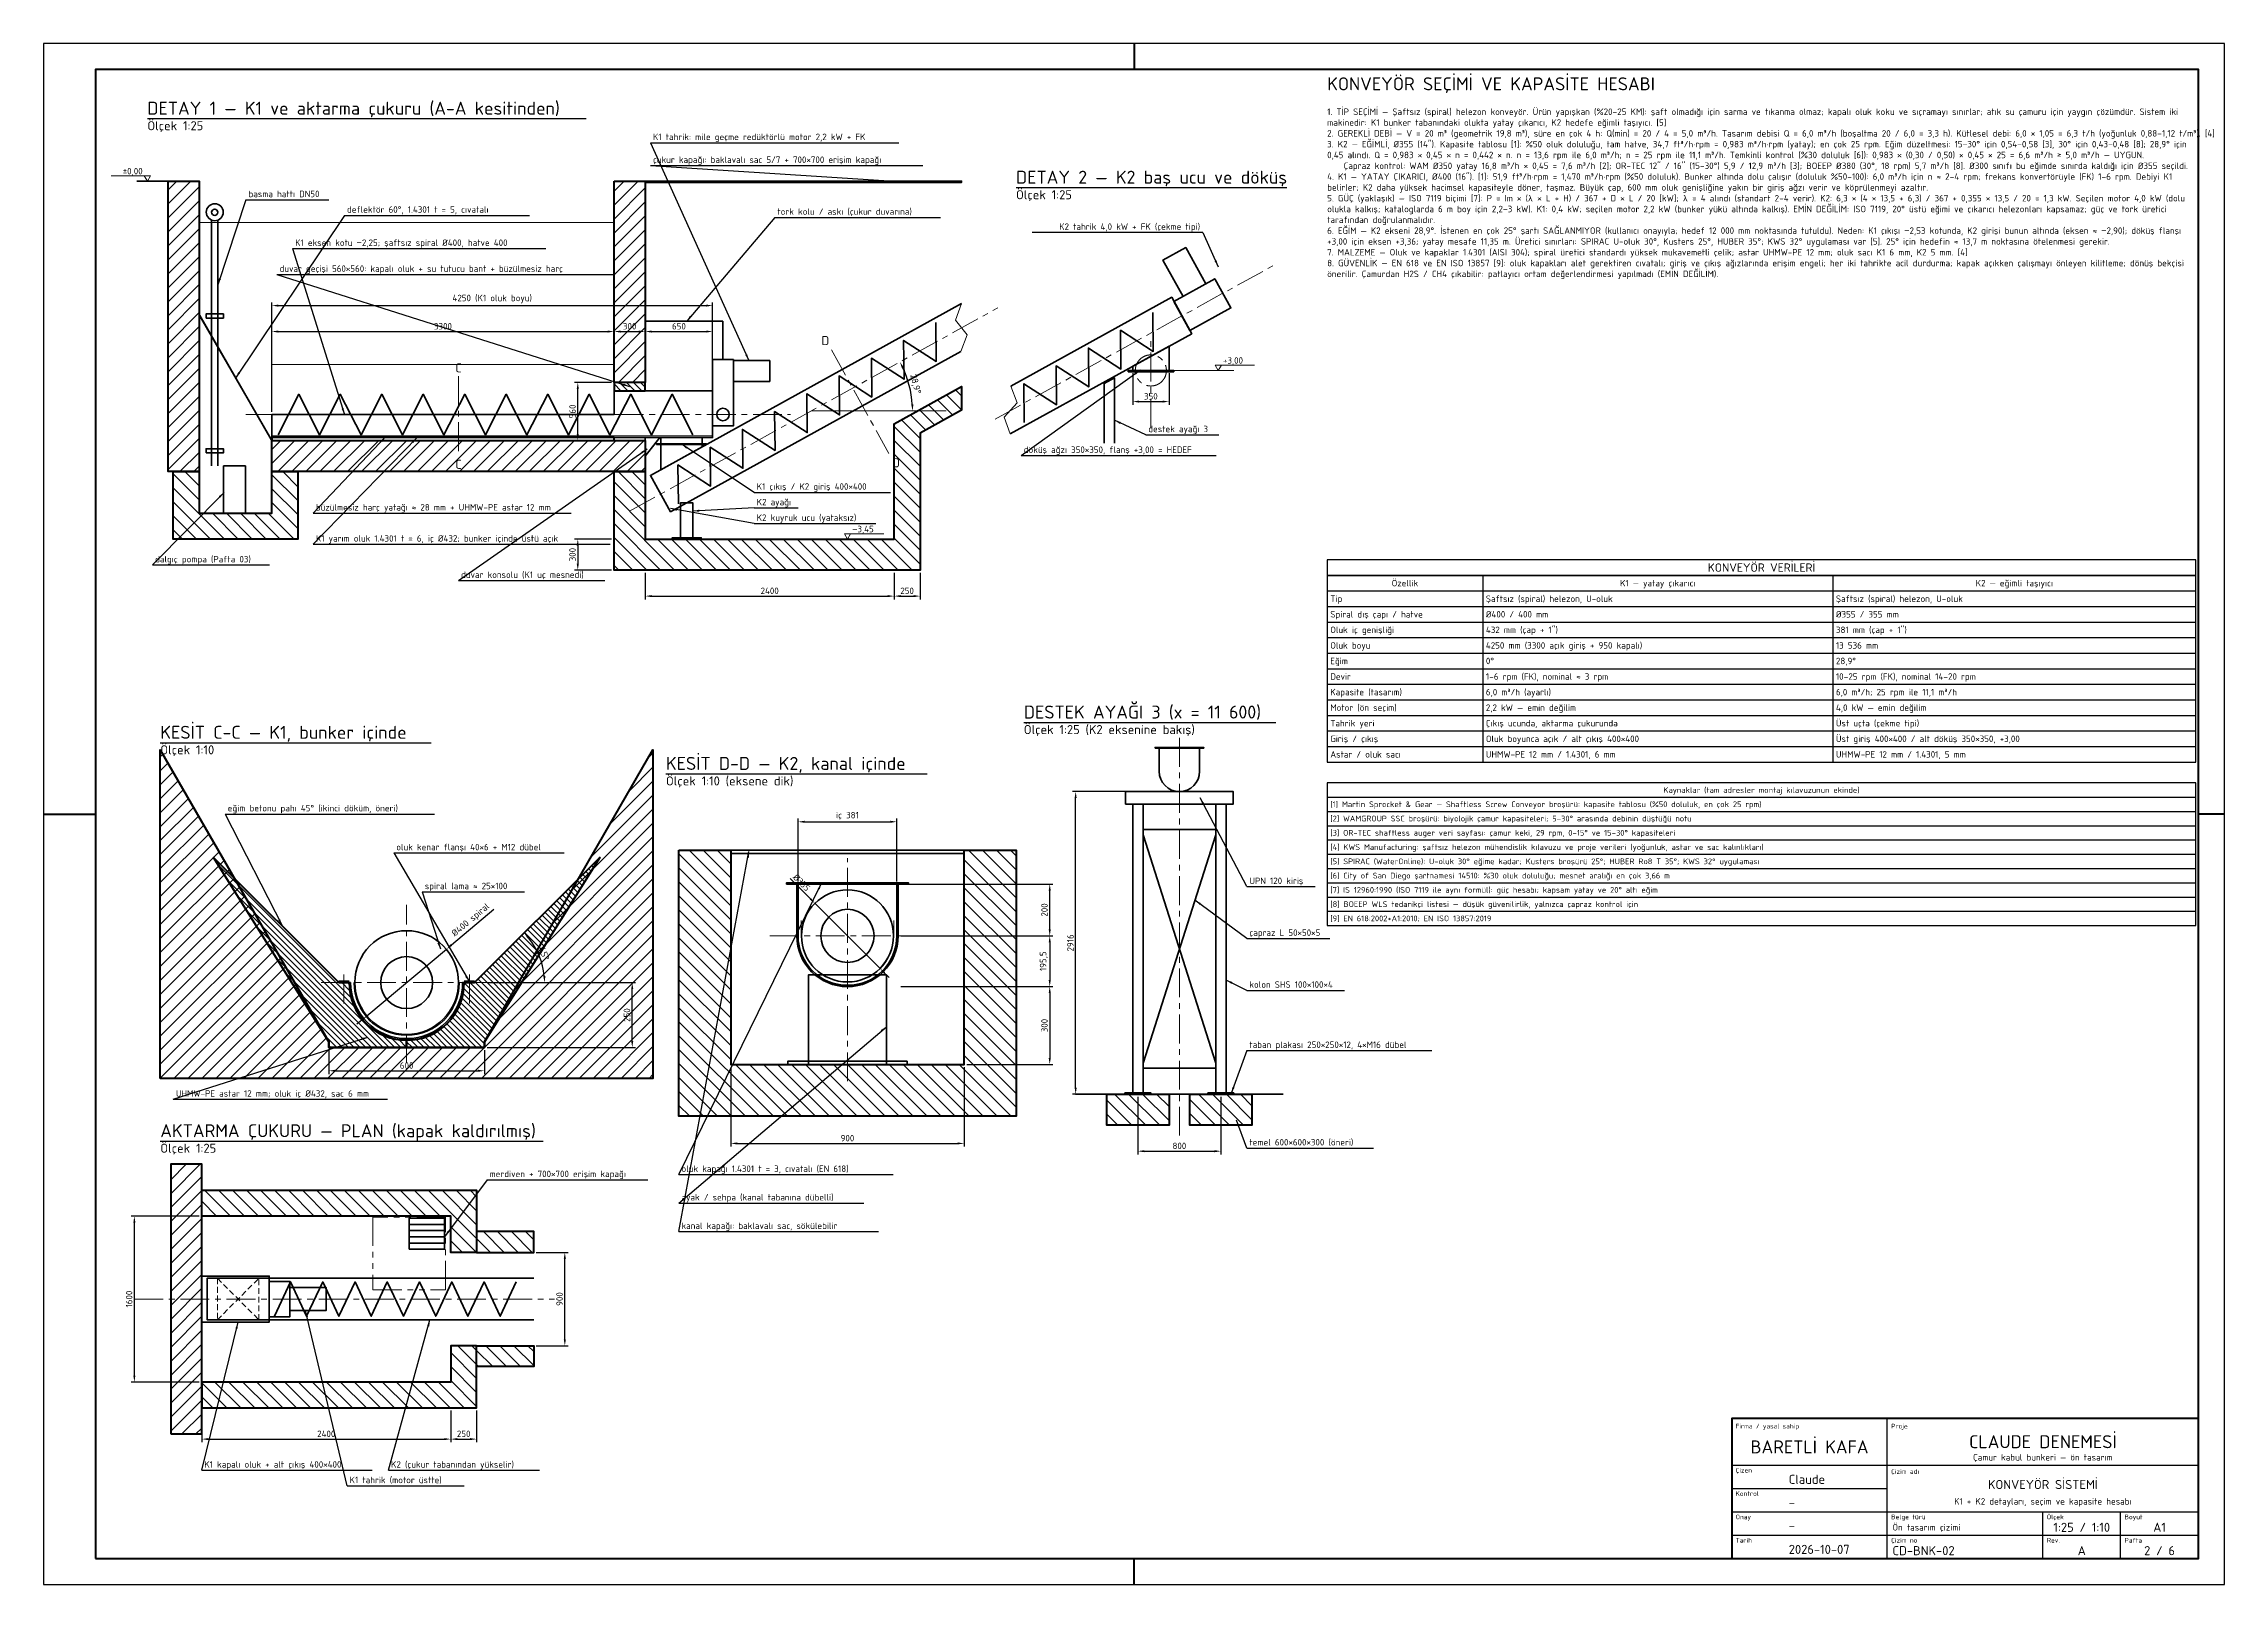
# Model space of a CAD drawing. Header units: millimetres. Extents: x 0 to 120410, y -42000 to 5469.
# Drawn here: x 45000 to 66025, y -42000 to -27150 of the extents above; entities that cross this region are included whole.
import ezdxf
from ezdxf.enums import TextEntityAlignment as Align

# ---------------------------------------------------------------- set-up
doc = ezdxf.new("R2010")
doc.units = ezdxf.units.MM
for name, pattern in [('CENTER', [50.8, 31.75, -6.35, 6.35, -6.35]), ('HIDDEN', [9.525, 6.35, -3.175]), ('PHANTOM', [63.5, 31.75, -6.35, 6.35, -6.35, 6.35, -6.35])]:
    doc.linetypes.add(name, pattern=pattern)
for name, color, linetype, lineweight in [('CL-ANTET', 7, 'Continuous', 70), ('CL-ANTET-INCE', 7, 'Continuous', 25), ('CL-BETON', 7, 'Continuous', 50), ('CL-BETON-EK', 30, 'Continuous', 50), ('CL-BORU', 3, 'Continuous', 35), ('CL-CELIK', 4, 'Continuous', 35), ('CL-EKSEN', 1, 'CENTER', 18), ('CL-GIZLI', 9, 'HIDDEN', 18), ('CL-HAYALET', 9, 'PHANTOM', 18), ('CL-INCE', 7, 'Continuous', 18), ('CL-KONVEYOR', 5, 'Continuous', 35), ('CL-OLCU', 2, 'Continuous', 18), ('CL-TABLO', 7, 'Continuous', 25), ('CL-TARAMA', 8, 'Continuous', 18), ('CL-YAZI', 7, 'Continuous', 25), ('CL-ZEMIN', 8, 'Continuous', 35)]:
    doc.layers.add(name, color=color, linetype=linetype, lineweight=lineweight)
doc.styles.add('CL-ISO', font='isocpeur.ttf')
doc.dimstyles.new('CL-S25', dxfattribs={"dimscale": 25, "dimtxt": 2.5, "dimasz": 2.5, "dimexe": 1.25, "dimexo": 1, "dimgap": 0.8, "dimtad": 1, "dimdec": 0, "dimtxsty": 'CL-ISO', "dimcen": 2.5, "dimadec": 1, "dimazin": 0, "dimtfac": 1, "dimtmove": 0, "dimatfit": 3, "dimfxl": 1, "dimarcsym": 0})
doc.dimstyles.new('CL-S25-K2.5', dxfattribs={"dimscale": 25, "dimtxt": 2.5, "dimasz": 2.5, "dimexe": 1.25, "dimexo": 1, "dimgap": 0.8, "dimtad": 1, "dimdec": 0, "dimlfac": 0.4, "dimtxsty": 'CL-ISO', "dimcen": 2.5, "dimadec": 1, "dimazin": 0, "dimtfac": 1, "dimtmove": 0, "dimatfit": 3, "dimfxl": 1, "dimarcsym": 0})

msp = doc.modelspace()

# ---------------------------------------------------------------- texts
at = {"layer": 'CL-OLCU', "style": 'CL-ISO'}
msp.add_text('±0,00', height=62.5, dxfattribs=at).set_placement((45955, -28410), align=Align.RIGHT)
for s, p in [('+3,00', (56370, -30235)), ('−3,45', (52795, -31860))]:
    msp.add_text(s, height=62.5, dxfattribs=at).set_placement(p)
at = {"layer": 'CL-YAZI', "style": 'CL-ISO'}
for s, height, p in [('KONVEYÖR SEÇİMİ VE KAPASİTE HESABI', 125, (57375, -27600)), ('DETAY 1 — K1 ve aktarma çukuru (A-A kesitinden)', 125, (46000, -27835)), ('Ölçek 1:25', 87.5, (46000, -27985)), ('K1 tahrik: mile geçme redüktörlü motor 2,2 kW + FK', 62.5, (50875, -28080)), ('çukur kapağı: baklavalı sac 5/7 + 700×700 erişim kapağı', 62.5, (50875, -28300)), ('DETAY 2 — K2 baş ucu ve döküş', 125, (54375, -28500)), ('basma hattı DN50', 62.5, (46975, -28630)), ('Ölçek 1:25', 87.5, (54375, -28650)), ('deflektör 60°, 1.4301 t = 5, cıvatalı', 62.5, (47925, -28780)), ('tork kolu / askı (çukur duvarına)', 62.5, (52075, -28800)), ('K1 eksen kotu −2,25; şaftsız spiral Ø400, hatve 400', 62.5, (47425, -29100)), ('duvar geçişi 560×560: kapalı oluk + su tutucu bant + büzülmesiz harç', 62.5, (47275, -29350)), ('destek ayağı 3', 62.5, (55650, -30895)), ('döküş ağzı 350×350, flanş +3,00 = HEDEF', 62.5, (54450, -31095)), ('K1 çıkış / K2 giriş 400×400', 62.5, (51875, -31450)), ('K2 ayağı', 62.5, (51875, -31600)), ('büzülmesiz harç yatağı ≈ 28 mm + UHMW-PE astar 12 mm', 62.5, (47625, -31650)), ('K2 kuyruk ucu (yataksız)', 62.5, (51875, -31750)), ('K1 yarım oluk 1.4301 t = 6, iç Ø432; bunker içinde üstü açık', 62.5, (47625, -31950)), ('dalgıç pompa (Pafta 03)', 62.5, (46075, -32150)), ('duvar konsolu (K1 uç mesnedi)', 62.5, (49025, -32300)), ('DESTEK AYAĞI 3 (x = 11 600)', 125, (54450, -33655)), ('KESİT C-C — K1, bunker içinde', 125, (46125, -33850)), ('Ölçek 1:25 (K2 eksenine bakış)', 87.5, (54450, -33805)), ('Ölçek 1:10', 87.5, (46125, -34000)), ('KESİT D-D — K2, kanal içinde', 125, (51000, -34150)), ('Ölçek 1:10 (eksene dik)', 87.5, (51000, -34300)), ('eğim betonu pahı 45° (ikinci döküm, öneri)', 62.5, (46775, -34550)), ('oluk kenar flanşı 40×6 + M12 dübel', 62.5, (48400, -34925)), ('spiral lama ≈ 25×100', 62.5, (48675, -35300)), ('UPN 120 kiriş', 62.5, (56625, -35250)), ('çapraz L 50×50×5', 62.5, (56625, -35750)), ('kolon SHS 100×100×4', 62.5, (56625, -36250)), ('taban plakası 250×250×12, 4×M16 dübel', 62.5, (56625, -36830)), ('UHMW-PE astar 12 mm; oluk iç Ø432, sac 6 mm', 62.5, (46275, -37300)), ('AKTARMA ÇUKURU — PLAN (kapak kaldırılmış)', 125, (46125, -37690)), ('Ölçek 1:25', 87.5, (46125, -37840)), ('temel 600×600×300 (öneri)', 62.5, (56625, -37770)), ('merdiven + 700×700 erişim kapağı', 62.5, (49300, -38075)), ('oluk kapağı 1.4301 t = 3, cıvatalı (EN 618)', 62.5, (51150, -38025)), ('ayak / sehpa (kanal tabanına dübelli)', 62.5, (51150, -38300)), ('kanal kapağı: baklavalı sac, sökülebilir', 62.5, (51150, -38575)), ('K1 kapalı oluk + alt çıkış 400×400', 62.5, (46550, -40875)), ('K1 tahrik (motor üstte)', 62.5, (47950, -41025)), ('K2 (çukur tabanından yükselir)', 62.5, (48350, -40875))]:
    msp.add_text(s, height=height, dxfattribs=at).set_placement(p)
msp.add_text('K2 tahrik 4,0 kW + FK (çekme tipi)', height=62.5, dxfattribs=at).set_placement((56150, -28945), align=Align.RIGHT)
for s, height, p in [('D', 87.5, (52537.02, -30011.99)), ('C', 87.5, (49000, -30275)), ('C', 87.5, (49000, -31205)), ('D', 87.5, (53217.96, -31190.02)), ('KONVEYÖR VERİLERİ', 81.25, (61562.5, -32200)), ('Özellik', 62.5, (58125, -32350)), ('K1 — yatay çıkarıcı', 62.5, (60562.5, -32350)), ('K2 — eğimli taşıyıcı', 62.5, (64000, -32350)), ('Kaynaklar (tam adresler montaj kılavuzunun ekinde)', 55, (61562.5, -34343.75)), ('BARETLİ KAFA', 125, (62025, -40675)), ('CLAUDE DENEMESİ', 125, (64275, -40625)), ('Çamur kabul bunkeri — ön tasarım', 62.5, (64275, -40775)), ('KONVEYÖR SİSTEMİ', 87.5, (64275, -41037.5)), ('K1 + K2 detayları, seçim ve kapasite hesabı', 62.5, (64275, -41200)), ('1:25 / 1:10', 87.5, (64650, -41450)), ('A1', 87.5, (65400, -41450)), ('A', 87.5, (64650, -41675)), ('2 / 6', 87.5, (65400, -41675))]:
    msp.add_text(s, height=height, dxfattribs=at).set_placement(p, align=Align.MIDDLE_CENTER)
for s, height, p in [('Tip', 62.5, (57405, -32500)), ('Şaftsız (spiral) helezon, U-oluk', 62.5, (58905, -32500)), ('Şaftsız (spiral) helezon, U-oluk', 62.5, (62280, -32500)), ('Spiral dış çapı / hatve', 62.5, (57405, -32650)), ('Oluk iç genişliği', 62.5, (57405, -32800)), ('Ø400 / 400 mm', 62.5, (58905, -32650)), ('432 mm (çap + 1")', 62.5, (58905, -32800)), ('Ø355 / 355 mm', 62.5, (62280, -32650)), ('381 mm (çap + 1")', 62.5, (62280, -32800)), ('Oluk boyu', 62.5, (57405, -32950)), ('4250 mm (3300 açık giriş + 950 kapalı)', 62.5, (58905, -32950)), ('13 536 mm', 62.5, (62280, -32950)), ('Eğim', 62.5, (57405, -33100)), ('Devir', 62.5, (57405, -33250)), ('1–6 rpm (FK), nominal ≈ 3 rpm', 62.5, (58905, -33250)), ('0°', 62.5, (58905, -33100)), ('10–25 rpm (FK), nominal 14–20 rpm', 62.5, (62280, -33250)), ('28,9°', 62.5, (62280, -33100)), ('Kapasite (tasarım)', 62.5, (57405, -33400)), ('6,0 m³/h (ayarlı)', 62.5, (58905, -33400)), ('6,0 m³/h; 25 rpm ile 11,1 m³/h', 62.5, (62280, -33400)), ('Motor (ön seçim)', 62.5, (57405, -33550)), ('2,2 kW — emin değilim', 62.5, (58905, -33550)), ('4,0 kW — emin değilim', 62.5, (62280, -33550)), ('Tahrik yeri', 62.5, (57405, -33700)), ('Giriş / çıkış', 62.5, (57405, -33850)), ('Çıkış ucunda, aktarma çukurunda', 62.5, (58905, -33700)), ('Oluk boyunca açık / alt çıkış 400×400', 62.5, (58905, -33850)), ('Üst uçta (çekme tipi)', 62.5, (62280, -33700)), ('Üst giriş 400×400 / alt döküş 350×350, +3,00', 62.5, (62280, -33850)), ('Astar / oluk sacı', 62.5, (57405, -34000)), ('UHMW-PE 12 mm / 1.4301, 6 mm', 62.5, (58905, -34000)), ('UHMW-PE 12 mm / 1.4301, 5 mm', 62.5, (62280, -34000)), ('[1] Martin Sprocket & Gear — Shaftless Screw Conveyor broşürü: kapasite tablosu (%50 doluluk, en çok 25 rpm)', 55, (57405, -34481.25)), ('[2] WAMGROUP SSC broşürü: biyolojik çamur kapasiteleri; 5–30° arasında debinin düştüğü notu', 55, (57405, -34618.75)), ('[3] OR-TEC shaftless auger veri sayfası: çamur keki, 29 rpm, 0–15° ve 15–30° kapasiteleri', 55, (57405, -34756.25)), ('[4] KWS Manufacturing: şaftsız helezon mühendislik kılavuzu ve proje verileri (yoğunluk, astar ve sac kalınlıkları)', 55, (57405, -34893.75)), ('[5] SPIRAC (WaterOnline): U-oluk 30° eğime kadar; Kusters broşürü 25°; HUBER Ro8 T 35°; KWS 32° uygulaması', 55, (57405, -35031.25)), ('[6] City of San Diego şartnamesi 14510: %30 oluk doluluğu; mesnet aralığı en çok 3,66 m', 55, (57405, -35168.75)), ('[7] IS 12960:1990 (ISO 7119 ile aynı formül): güç hesabı; kapsam yatay ve 20° altı eğim', 55, (57405, -35306.25)), ('[8] BOEEP WLS tedarikçi listesi — düşük güvenilirlik, yalnızca çapraz kontrol için', 55, (57405, -35443.75)), ('[9] EN 618:2002+A1:2010; EN ISO 13857:2019', 55, (57405, -35581.25)), ('Firma / yasal sahip', 45, (61312.5, -40475)), ('Proje', 45, (62812.5, -40475)), ('Çizen', 45, (61312.5, -40900)), ('Claude', 87.5, (61825, -40987.5)), ('Çizim adı', 45, (62812.5, -40912.5)), ('Kontrol', 45, (61312.5, -41125)), ('Onay', 45, (61312.5, -41350)), ('—', 62.5, (61825, -41212.5)), ('Belge türü', 45, (62812.5, -41350)), ('Ön tasarım çizimi', 62.5, (62825, -41450)), ('Ölçek', 45, (64312.5, -41350)), ('Boyut', 45, (65062.5, -41350)), ('Tarih', 45, (61312.5, -41575)), ('—', 62.5, (61825, -41437.5)), ('2026-10-07', 87.5, (61825, -41662.5)), ('Çizim no', 45, (62812.5, -41575)), ('Rev.', 45, (64312.5, -41575)), ('Pafta', 45, (65062.5, -41575)), ('CD-BNK-02', 87.5, (62825, -41675))]:
    msp.add_text(s, height=height, dxfattribs=at).set_placement(p, align=Align.MIDDLE_LEFT)
at = {"layer": 'CL-YAZI', "insert": (57375, -27775), "char_height": 62.5, "width": 8375, "attachment_point": 1, "style": 'CL-ISO'}
msp.add_mtext('1. TİP SEÇİMİ — Şaftsız (spiral) helezon konveyör. Ürün yapışkan (%20–25 KM): şaft olmadığı için sarma ve tıkanma olmaz; kapalı oluk koku ve sıçramayı sınırlar; atık su çamuru için yaygın çözümdür. Sistem iki makinedir: K1 bunker tabanındaki olukta yatay çıkarıcı, K2 hedefe eğimli taşıyıcı. [5]\\P2. GEREKLİ DEBİ — V = 20 m³ (geometrik 19,8 m³), süre en çok 4 h: Q(min) = 20 / 4 = 5,0 m³/h. Tasarım debisi Q = 6,0 m³/h (boşaltma 20 / 6,0 = 3,3 h). Kütlesel debi: 6,0 × 1,05 = 6,3 t/h (yoğunluk 0,88–1,12 t/m³). [4]\\P3. K2 — EĞİMLİ, Ø355 (14"). Kapasite tablosu [1]: %50 oluk doluluğu, tam hatve, 34,7 ft³/h·rpm = 0,983 m³/h·rpm (yatay); en çok 25 rpm. Eğim düzeltmesi: 15–30° için 0,54–0,58 [3], 30° için 0,43–0,48 [8]; 28,9° için 0,45 alındı. Q = 0,983 × 0,45 × n = 0,442 × n. n = 13,6 rpm ile 6,0 m³/h; n = 25 rpm ile 11,1 m³/h. Temkinli kontrol (%30 doluluk [6]): 0,983 × (0,30 / 0,50) × 0,45 × 25 = 6,6 m³/h ≥ 5,0 m³/h — UYGUN.\\P    Çapraz kontrol: WAM Ø350 yatay 16,8 m³/h × 0,45 = 7,6 m³/h [2]; OR-TEC 12" / 16" (15–30°) 5,9 / 12,9 m³/h [3]; BOEEP Ø380 (30°, 18 rpm) 5,7 m³/h [8]. Ø300 sınıfı bu eğimde sınırda kaldığı için Ø355 seçildi.\\P4. K1 — YATAY ÇIKARICI, Ø400 (16"). [1]: 51,9 ft³/h·rpm = 1,470 m³/h·rpm (%50 doluluk). Bunker altında dolu çalışır (doluluk %50–100): 6,0 m³/h için n ≈ 2–4 rpm; frekans konvertörüyle (FK) 1–6 rpm. Debiyi K1 belirler; K2 daha yüksek hacimsel kapasiteyle döner, taşmaz. Büyük çap, 600 mm oluk genişliğine yakın bir giriş ağzı verir ve köprülenmeyi azaltır.\\P5. GÜÇ (yaklaşık) — ISO 7119 biçimi [7]: P = Im × (λ × L + H) / 367 + D × L / 20 [kW]; λ = 4 alındı (standart 2–4 verir). K2: 6,3 × (4 × 13,5 + 6,3) / 367 + 0,355 × 13,5 / 20 = 1,3 kW. Seçilen motor 4,0 kW (dolu olukla kalkış; kataloglarda 6 m boy için 2,2–3 kW). K1: 0,4 kW; seçilen motor 2,2 kW (bunker yükü altında kalkış). EMİN DEĞİLİM: ISO 7119, 20° üstü eğimi ve çıkarıcı helezonları kapsamaz; güç ve tork üretici tarafından doğrulanmalıdır.\\P6. EĞİM — K2 ekseni 28,9°. İstenen en çok 25° şartı SAĞLANMIYOR (kullanıcı onayıyla; hedef 12 000 mm noktasında tutuldu). Neden: K1 çıkışı −2,53 kotunda, K2 girişi bunun altında (eksen ≈ −2,90); döküş flanşı +3,00 için eksen +3,36; yatay mesafe 11,35 m. Üretici sınırları: SPIRAC U-oluk 30°, Kusters 25°, HUBER 35°; KWS 32° uygulaması var [5]. 25° için hedefin ≈ 13,7 m noktasına ötelenmesi gerekir.\\P7. MALZEME — Oluk ve kapaklar 1.4301 (AISI 304); spiral üretici standardı yüksek mukavemetli çelik; astar UHMW-PE 12 mm; oluk sacı K1 6 mm, K2 5 mm. [4]\\P8. GÜVENLİK — EN 618 ve EN ISO 13857 [9]: oluk kapakları alet gerektiren cıvatalı; giriş ve çıkış ağızlarında erişim engeli; her iki tahrikte acil durdurma; kapak açıkken çalışmayı önleyen kilitleme; dönüş bekçisi önerilir. Çamurdan H2S / CH4 çıkabilir: patlayıcı ortam değerlendirmesi yapılmadı (EMİN DEĞİLİM).', dxfattribs=at)

# ---------------------------------------------------------------- blocks, each defined once
blk = doc.blocks.new('*D298')
at = {"layer": 'CL-OLCU', "color": 0, "lineweight": -2, "transparency": 16777216}
for p, q in [((47200, -30700), (47200, -29894)), ((47262, -29925), (50438, -29925)), ((50500, -30700), (50500, -29894))]:
    blk.add_line(p, q, dxfattribs=at)
at = {"layer": 'CL-OLCU', "color": 0, "transparency": 16777216}
for points in [[(47262, -29915), (47262, -29935), (47200, -29925)], [(50438, -29915), (50438, -29935), (50500, -29925)]]:
    blk.add_solid(points, dxfattribs=at)
at = {"layer": 'Defpoints', "color": 0, "transparency": 16777216}
for p in [(50500, -29925), (47200, -30725), (50500, -30725)]:
    blk.add_point(p, dxfattribs=at)
at = {"layer": 'CL-OLCU', "color": 0, "transparency": 16777216, "insert": (48850, -29874), "char_height": 62.5, "attachment_point": 5, "style": 'CL-ISO'}
blk.add_mtext('3300', dxfattribs=at)
blk = doc.blocks.new('*D299')
at = {"layer": 'CL-OLCU', "color": 0, "lineweight": -2, "transparency": 16777216}
for p, q in [((50500, -30390), (50500, -29894)), ((50562, -29925), (50738, -29925)), ((50800, -30390), (50800, -29894))]:
    blk.add_line(p, q, dxfattribs=at)
at = {"layer": 'CL-OLCU', "color": 0, "transparency": 16777216}
for points in [[(50562, -29915), (50562, -29935), (50500, -29925)], [(50738, -29915), (50738, -29935), (50800, -29925)]]:
    blk.add_solid(points, dxfattribs=at)
at = {"layer": 'Defpoints', "color": 0, "transparency": 16777216}
for p in [(50800, -29925), (50500, -30415), (50800, -30415)]:
    blk.add_point(p, dxfattribs=at)
at = {"layer": 'CL-OLCU', "color": 0, "transparency": 16777216, "insert": (50650, -29874), "char_height": 62.5, "attachment_point": 5, "style": 'CL-ISO'}
blk.add_mtext('300', dxfattribs=at)
blk = doc.blocks.new('*D300')
at = {"layer": 'CL-OLCU', "color": 0, "lineweight": -2, "transparency": 16777216}
for p, q in [((50800, -30470), (50800, -29894)), ((50862, -29925), (51388, -29925)), ((51450, -30470), (51450, -29894))]:
    blk.add_line(p, q, dxfattribs=at)
at = {"layer": 'CL-OLCU', "color": 0, "transparency": 16777216}
for points in [[(50862, -29915), (50862, -29935), (50800, -29925)], [(51388, -29915), (51388, -29935), (51450, -29925)]]:
    blk.add_solid(points, dxfattribs=at)
at = {"layer": 'Defpoints', "color": 0, "transparency": 16777216}
for p in [(51450, -29925), (50800, -30495), (51450, -30495)]:
    blk.add_point(p, dxfattribs=at)
at = {"layer": 'CL-OLCU', "color": 0, "transparency": 16777216, "insert": (51125, -29874), "char_height": 62.5, "attachment_point": 5, "style": 'CL-ISO'}
blk.add_mtext('650', dxfattribs=at)
blk = doc.blocks.new('*D301')
at = {"layer": 'CL-OLCU', "color": 0, "lineweight": -2, "transparency": 16777216}
for p, q in [((47200, -30700), (47200, -29644)), ((51450, -30470), (51450, -29644)), ((47262, -29675), (51388, -29675))]:
    blk.add_line(p, q, dxfattribs=at)
at = {"layer": 'CL-OLCU', "color": 0, "transparency": 16777216}
for points in [[(47262, -29665), (47262, -29685), (47200, -29675)], [(51388, -29665), (51388, -29685), (51450, -29675)]]:
    blk.add_solid(points, dxfattribs=at)
at = {"layer": 'Defpoints', "color": 0, "transparency": 16777216}
for p in [(51450, -29675), (51450, -30495), (47200, -30725)]:
    blk.add_point(p, dxfattribs=at)
at = {"layer": 'CL-OLCU', "color": 0, "transparency": 16777216, "insert": (49325, -29611), "char_height": 62.5, "attachment_point": 5, "style": 'CL-ISO'}
blk.add_mtext('4250 (K1 oluk boyu)', dxfattribs=at)
blk = doc.blocks.new('*D302')
at = {"layer": 'CL-OLCU', "color": 0, "lineweight": -2, "transparency": 16777216}
for p, q in [((50475, -30415), (50119, -30415)), ((50150, -30913), (50150, -30478)), ((50475, -30975), (50119, -30975))]:
    blk.add_line(p, q, dxfattribs=at)
at = {"layer": 'CL-OLCU', "color": 0, "transparency": 16777216}
for points in [[(50140, -30478), (50160, -30478), (50150, -30415)], [(50140, -30913), (50160, -30913), (50150, -30975)]]:
    blk.add_solid(points, dxfattribs=at)
at = {"layer": 'Defpoints', "color": 0, "transparency": 16777216}
for p in [(50150, -30415), (50500, -30415), (50500, -30975)]:
    blk.add_point(p, dxfattribs=at)
at = {"layer": 'CL-OLCU', "color": 0, "transparency": 16777216, "insert": (50099, -30695), "char_height": 62.5, "attachment_point": 5, "rotation": 90, "style": 'CL-ISO'}
blk.add_mtext('560', dxfattribs=at)
blk = doc.blocks.new('*D303')
at = {"layer": 'CL-OLCU', "color": 0, "lineweight": -2, "transparency": 16777216}
for p, q in [((50800, -32250), (50800, -32506)), ((53200, -32250), (53200, -32506)), ((50862, -32475), (53138, -32475))]:
    blk.add_line(p, q, dxfattribs=at)
at = {"layer": 'CL-OLCU', "color": 0, "transparency": 16777216}
for points in [[(50862, -32465), (50862, -32485), (50800, -32475)], [(53138, -32465), (53138, -32485), (53200, -32475)]]:
    blk.add_solid(points, dxfattribs=at)
at = {"layer": 'Defpoints', "color": 0, "transparency": 16777216}
for p in [(50800, -32225), (53200, -32225), (53200, -32475)]:
    blk.add_point(p, dxfattribs=at)
at = {"layer": 'CL-OLCU', "color": 0, "transparency": 16777216, "insert": (52000, -32424), "char_height": 62.5, "attachment_point": 5, "style": 'CL-ISO'}
blk.add_mtext('2400', dxfattribs=at)
blk = doc.blocks.new('*D304')
at = {"layer": 'CL-OLCU', "color": 0, "lineweight": -2, "transparency": 16777216}
for p, q in [((53200, -32250), (53200, -32506)), ((53450, -32250), (53450, -32506)), ((53262, -32475), (53388, -32475))]:
    blk.add_line(p, q, dxfattribs=at)
at = {"layer": 'CL-OLCU', "color": 0, "transparency": 16777216}
for points in [[(53262, -32465), (53262, -32485), (53200, -32475)], [(53388, -32465), (53388, -32485), (53450, -32475)]]:
    blk.add_solid(points, dxfattribs=at)
at = {"layer": 'Defpoints', "color": 0, "transparency": 16777216}
for p in [(53200, -32225), (53450, -32225), (53450, -32475)]:
    blk.add_point(p, dxfattribs=at)
at = {"layer": 'CL-OLCU', "color": 0, "transparency": 16777216, "insert": (53325, -32424), "char_height": 62.5, "attachment_point": 5, "style": 'CL-ISO'}
blk.add_mtext('250', dxfattribs=at)
blk = doc.blocks.new('*D305')
at = {"layer": 'CL-OLCU', "color": 0, "lineweight": -2, "transparency": 16777216}
for p, q in [((50475, -31925), (50119, -31925)), ((50150, -31988), (50150, -32163)), ((50475, -32225), (50119, -32225))]:
    blk.add_line(p, q, dxfattribs=at)
at = {"layer": 'CL-OLCU', "color": 0, "transparency": 16777216}
for points in [[(50140, -31988), (50160, -31988), (50150, -31925)], [(50140, -32163), (50160, -32163), (50150, -32225)]]:
    blk.add_solid(points, dxfattribs=at)
at = {"layer": 'Defpoints', "color": 0, "transparency": 16777216}
for p in [(50500, -31925), (50150, -32225), (50500, -32225)]:
    blk.add_point(p, dxfattribs=at)
at = {"layer": 'CL-OLCU', "color": 0, "transparency": 16777216, "insert": (50099, -32075), "char_height": 62.5, "attachment_point": 5, "rotation": 90, "style": 'CL-ISO'}
blk.add_mtext('300', dxfattribs=at)
blk = doc.blocks.new('*D306')
at = {"layer": 'CL-OLCU', "color": 0, "lineweight": -2, "transparency": 16777216}
blk.add_arc((52400, -30690), 977, 3.6642, 25.2358, dxfattribs=at)
at = {"layer": 'CL-OLCU', "color": 0, "transparency": 16777216}
for points in [[(53275, -30279), (53293, -30269), (53256, -30218)], [(53386, -30628), (53365, -30628), (53377, -30690)]]:
    blk.add_solid(points, dxfattribs=at)
at = {"layer": 'Defpoints', "color": 0, "transparency": 16777216}
for p in [(53363, -30159), (52400, -30690), (52400, -30690), (53364, -30527), (53500, -30690)]:
    blk.add_point(p, dxfattribs=at)
at = {"layer": 'CL-OLCU', "color": 0, "transparency": 16777216, "insert": (53402, -30432), "char_height": 62.5, "attachment_point": 5, "rotation": 284.45, "style": 'CL-ISO'}
blk.add_mtext('28,9°', dxfattribs=at)
blk = doc.blocks.new('*D307')
at = {"layer": 'CL-OLCU', "color": 0, "lineweight": -2, "transparency": 16777216}
for p, q in [((55500, -30325), (55500, -30631)), ((55850, -30325), (55850, -30631)), ((55562, -30600), (55788, -30600))]:
    blk.add_line(p, q, dxfattribs=at)
at = {"layer": 'CL-OLCU', "color": 0, "transparency": 16777216}
for points in [[(55562, -30590), (55562, -30610), (55500, -30600)], [(55788, -30590), (55788, -30610), (55850, -30600)]]:
    blk.add_solid(points, dxfattribs=at)
at = {"layer": 'Defpoints', "color": 0, "transparency": 16777216}
for p in [(55500, -30300), (55850, -30300), (55850, -30600)]:
    blk.add_point(p, dxfattribs=at)
at = {"layer": 'CL-OLCU', "color": 0, "transparency": 16777216, "insert": (55675, -30549), "char_height": 62.5, "attachment_point": 5, "style": 'CL-ISO'}
blk.add_mtext('350', dxfattribs=at)
blk = doc.blocks.new('*D308')
at = {"layer": 'CL-OLCU', "color": 0, "lineweight": -2, "transparency": 16777216}
for p, q in [((49340, -35495), (48931, -35838)), ((48117, -36521), (48883, -35879)), ((48069, -36562), (48021, -36602))]:
    blk.add_line(p, q, dxfattribs=at)
at = {"layer": 'CL-OLCU', "color": 0, "transparency": 16777216}
for points in [[(48924, -35830), (48938, -35846), (48883, -35879)], [(48062, -36554), (48076, -36570), (48117, -36521)]]:
    blk.add_solid(points, dxfattribs=at)
at = {"layer": 'Defpoints', "color": 0, "transparency": 16777216}
for p in [(48883, -35879), (48117, -36521)]:
    blk.add_point(p, dxfattribs=at)
at = {"layer": 'CL-OLCU', "color": 0, "transparency": 16777216, "insert": (49120, -35600), "char_height": 62.5, "attachment_point": 5, "rotation": 40, "style": 'CL-ISO'}
blk.add_mtext('%%c400 spiral', dxfattribs=at)
blk = doc.blocks.new('*D309')
at = {"layer": 'CL-OLCU', "color": 0, "lineweight": -2, "transparency": 16777216}
for p, q in [((47750, -36850), (47750, -37081)), ((49250, -36850), (49250, -37081)), ((47812, -37050), (49188, -37050))]:
    blk.add_line(p, q, dxfattribs=at)
at = {"layer": 'CL-OLCU', "color": 0, "transparency": 16777216}
for points in [[(47812, -37040), (47812, -37060), (47750, -37050)], [(49188, -37040), (49188, -37060), (49250, -37050)]]:
    blk.add_solid(points, dxfattribs=at)
at = {"layer": 'Defpoints', "color": 0, "transparency": 16777216}
for p in [(47750, -36825), (49250, -36825), (49250, -37050)]:
    blk.add_point(p, dxfattribs=at)
at = {"layer": 'CL-OLCU', "color": 0, "transparency": 16777216, "insert": (48500, -36999), "char_height": 62.5, "attachment_point": 5, "style": 'CL-ISO'}
blk.add_mtext('600', dxfattribs=at)
blk = doc.blocks.new('*D310')
at = {"layer": 'CL-OLCU', "color": 0, "lineweight": -2, "transparency": 16777216}
for p, q in [((49275, -36200), (50706, -36200)), ((50675, -36763), (50675, -36263)), ((49275, -36825), (50706, -36825))]:
    blk.add_line(p, q, dxfattribs=at)
at = {"layer": 'CL-OLCU', "color": 0, "transparency": 16777216}
for points in [[(50665, -36263), (50685, -36263), (50675, -36200)], [(50665, -36763), (50685, -36763), (50675, -36825)]]:
    blk.add_solid(points, dxfattribs=at)
at = {"layer": 'Defpoints', "color": 0, "transparency": 16777216}
for p in [(49250, -36200), (50675, -36200), (49250, -36825)]:
    blk.add_point(p, dxfattribs=at)
at = {"layer": 'CL-OLCU', "color": 0, "transparency": 16777216, "insert": (50624, -36513), "char_height": 62.5, "attachment_point": 5, "rotation": 90, "style": 'CL-ISO'}
blk.add_mtext('250', dxfattribs=at)
blk = doc.blocks.new('*D311')
at = {"layer": 'CL-OLCU', "color": 0, "lineweight": -2, "transparency": 16777216}
blk.add_arc((49155, -36200), 675, 5.3047, 39.6953, dxfattribs=at)
at = {"layer": 'CL-OLCU', "color": 0, "transparency": 16777216}
for points in [[(49667, -35776), (49682, -35762), (49633, -35722)], [(49838, -36137), (49817, -36138), (49830, -36200)]]:
    blk.add_solid(points, dxfattribs=at)
at = {"layer": 'Defpoints', "color": 0, "transparency": 16777216}
for p in [(49685, -35670), (49807, -36025), (49155, -36200), (49155, -36200), (49905, -36200)]:
    blk.add_point(p, dxfattribs=at)
at = {"layer": 'CL-OLCU', "color": 0, "transparency": 16777216, "insert": (49826, -35922), "char_height": 62.5, "attachment_point": 5, "rotation": 292.5, "style": 'CL-ISO'}
blk.add_mtext('45°', dxfattribs=at)
blk = doc.blocks.new('*D312')
at = {"layer": 'CL-OLCU', "color": 0, "lineweight": -2, "transparency": 16777216}
for p, q in [((52196, -35196), (52392, -35392)), ((53064, -36064), (52436, -35436)), ((53108, -36108), (53152, -36152))]:
    blk.add_line(p, q, dxfattribs=at)
at = {"layer": 'CL-OLCU', "color": 0, "transparency": 16777216}
for points in [[(52399, -35385), (52385, -35399), (52436, -35436)], [(53115, -36101), (53101, -36115), (53064, -36064)]]:
    blk.add_solid(points, dxfattribs=at)
at = {"layer": 'Defpoints', "color": 0, "transparency": 16777216}
for p in [(52436, -35436), (53064, -36064)]:
    blk.add_point(p, dxfattribs=at)
at = {"layer": 'CL-OLCU', "color": 0, "transparency": 16777216, "insert": (52308, -35236), "char_height": 62.5, "attachment_point": 5, "rotation": 315, "style": 'CL-ISO'}
blk.add_mtext('%%c355', dxfattribs=at)
blk = doc.blocks.new('*D313')
at = {"layer": 'CL-OLCU', "color": 0, "lineweight": -2, "transparency": 16777216}
for p, q in [((52274, -35225), (52274, -34619)), ((52336, -34650), (53164, -34650)), ((53226, -35225), (53226, -34619))]:
    blk.add_line(p, q, dxfattribs=at)
at = {"layer": 'CL-OLCU', "color": 0, "transparency": 16777216}
for points in [[(52336, -34640), (52336, -34660), (52274, -34650)], [(53164, -34640), (53164, -34660), (53226, -34650)]]:
    blk.add_solid(points, dxfattribs=at)
at = {"layer": 'Defpoints', "color": 0, "transparency": 16777216}
for p in [(53226, -34650), (52274, -35250), (53226, -35250)]:
    blk.add_point(p, dxfattribs=at)
at = {"layer": 'CL-OLCU', "color": 0, "transparency": 16777216, "insert": (52750, -34592), "char_height": 62.5, "attachment_point": 5, "style": 'CL-ISO'}
blk.add_mtext('iç 381', dxfattribs=at)
blk = doc.blocks.new('*D314')
at = {"layer": 'CL-OLCU', "color": 0, "lineweight": -2, "transparency": 16777216}
for p, q in [((51625, -37014), (51625, -37781)), ((53875, -37014), (53875, -37781)), ((51688, -37750), (53812, -37750))]:
    blk.add_line(p, q, dxfattribs=at)
at = {"layer": 'CL-OLCU', "color": 0, "transparency": 16777216}
for points in [[(51688, -37740), (51688, -37760), (51625, -37750)], [(53812, -37740), (53812, -37760), (53875, -37750)]]:
    blk.add_solid(points, dxfattribs=at)
at = {"layer": 'Defpoints', "color": 0, "transparency": 16777216}
for p in [(51625, -36989), (53875, -36989), (53875, -37750)]:
    blk.add_point(p, dxfattribs=at)
at = {"layer": 'CL-OLCU', "color": 0, "transparency": 16777216, "insert": (52750, -37699), "char_height": 62.5, "attachment_point": 5, "style": 'CL-ISO'}
blk.add_mtext('900', dxfattribs=at)
blk = doc.blocks.new('*D315')
at = {"layer": 'CL-OLCU', "color": 0, "lineweight": -2, "transparency": 16777216}
for p, q in [((53264, -35250), (54731, -35250)), ((54700, -35688), (54700, -35313)), ((53264, -35750), (54731, -35750))]:
    blk.add_line(p, q, dxfattribs=at)
at = {"layer": 'CL-OLCU', "color": 0, "transparency": 16777216}
for points in [[(54690, -35313), (54710, -35313), (54700, -35250)], [(54690, -35688), (54710, -35688), (54700, -35750)]]:
    blk.add_solid(points, dxfattribs=at)
at = {"layer": 'Defpoints', "color": 0, "transparency": 16777216}
for p in [(53239, -35250), (54700, -35250), (53239, -35750)]:
    blk.add_point(p, dxfattribs=at)
at = {"layer": 'CL-OLCU', "color": 0, "transparency": 16777216, "insert": (54649, -35500), "char_height": 62.5, "attachment_point": 5, "rotation": 90, "style": 'CL-ISO'}
blk.add_mtext('200', dxfattribs=at)
blk = doc.blocks.new('*D316')
at = {"layer": 'CL-OLCU', "color": 0, "lineweight": -2, "transparency": 16777216}
for p, q in [((53264, -35750), (54731, -35750)), ((54700, -35813), (54700, -36176)), ((53264, -36239), (54731, -36239))]:
    blk.add_line(p, q, dxfattribs=at)
at = {"layer": 'CL-OLCU', "color": 0, "transparency": 16777216}
for points in [[(54690, -35813), (54710, -35813), (54700, -35750)], [(54690, -36176), (54710, -36176), (54700, -36239)]]:
    blk.add_solid(points, dxfattribs=at)
at = {"layer": 'Defpoints', "color": 0, "transparency": 16777216}
for p in [(53239, -35750), (53239, -36239), (54700, -36239)]:
    blk.add_point(p, dxfattribs=at)
at = {"layer": 'CL-OLCU', "color": 0, "transparency": 16777216, "insert": (54643, -35994), "char_height": 62.5, "attachment_point": 5, "rotation": 90, "style": 'CL-ISO'}
blk.add_mtext('195,5', dxfattribs=at)
blk = doc.blocks.new('*D317')
at = {"layer": 'CL-OLCU', "color": 0, "lineweight": -2, "transparency": 16777216}
for p, q in [((53900, -36239), (54731, -36239)), ((54700, -36301), (54700, -36926)), ((53900, -36989), (54731, -36989))]:
    blk.add_line(p, q, dxfattribs=at)
at = {"layer": 'CL-OLCU', "color": 0, "transparency": 16777216}
for points in [[(54690, -36301), (54710, -36301), (54700, -36239)], [(54690, -36926), (54710, -36926), (54700, -36989)]]:
    blk.add_solid(points, dxfattribs=at)
at = {"layer": 'Defpoints', "color": 0, "transparency": 16777216}
for p in [(53875, -36239), (53875, -36989), (54700, -36989)]:
    blk.add_point(p, dxfattribs=at)
at = {"layer": 'CL-OLCU', "color": 0, "transparency": 16777216, "insert": (54649, -36614), "char_height": 62.5, "attachment_point": 5, "rotation": 90, "style": 'CL-ISO'}
blk.add_mtext('300', dxfattribs=at)
blk = doc.blocks.new('*D318')
at = {"layer": 'CL-OLCU', "color": 0, "lineweight": -2, "transparency": 16777216}
for p, q in [((55550, -37300), (55550, -37856)), ((56350, -37300), (56350, -37856)), ((55612, -37825), (56288, -37825))]:
    blk.add_line(p, q, dxfattribs=at)
at = {"layer": 'CL-OLCU', "color": 0, "transparency": 16777216}
for points in [[(55612, -37815), (55612, -37835), (55550, -37825)], [(56288, -37815), (56288, -37835), (56350, -37825)]]:
    blk.add_solid(points, dxfattribs=at)
at = {"layer": 'Defpoints', "color": 0, "transparency": 16777216}
for p in [(55550, -37275), (56350, -37275), (56350, -37825)]:
    blk.add_point(p, dxfattribs=at)
at = {"layer": 'CL-OLCU', "color": 0, "transparency": 16777216, "insert": (55950, -37774), "char_height": 62.5, "attachment_point": 5, "style": 'CL-ISO'}
blk.add_mtext('800', dxfattribs=at)
blk = doc.blocks.new('*D319')
at = {"layer": 'CL-OLCU', "color": 0, "lineweight": -2, "transparency": 16777216}
for p, q in [((55525, -34359), (54919, -34359)), ((54950, -37213), (54950, -34422)), ((55525, -37275), (54919, -37275))]:
    blk.add_line(p, q, dxfattribs=at)
at = {"layer": 'CL-OLCU', "color": 0, "transparency": 16777216}
for points in [[(54940, -34422), (54960, -34422), (54950, -34359)], [(54940, -37213), (54960, -37213), (54950, -37275)]]:
    blk.add_solid(points, dxfattribs=at)
at = {"layer": 'Defpoints', "color": 0, "transparency": 16777216}
for p in [(54950, -34359), (55550, -34359), (55550, -37275)]:
    blk.add_point(p, dxfattribs=at)
at = {"layer": 'CL-OLCU', "color": 0, "transparency": 16777216, "insert": (54899, -35817), "char_height": 62.5, "attachment_point": 5, "rotation": 90, "style": 'CL-ISO'}
blk.add_mtext('2916', dxfattribs=at)
blk = doc.blocks.new('*D320')
at = {"layer": 'CL-OLCU', "color": 0, "lineweight": -2, "transparency": 16777216}
for p, q in [((46525, -40325), (46525, -40631)), ((48925, -40325), (48925, -40631)), ((46588, -40600), (48862, -40600))]:
    blk.add_line(p, q, dxfattribs=at)
at = {"layer": 'CL-OLCU', "color": 0, "transparency": 16777216}
for points in [[(46588, -40590), (46588, -40610), (46525, -40600)], [(48862, -40590), (48862, -40610), (48925, -40600)]]:
    blk.add_solid(points, dxfattribs=at)
at = {"layer": 'Defpoints', "color": 0, "transparency": 16777216}
for p in [(46525, -40300), (48925, -40300), (48925, -40600)]:
    blk.add_point(p, dxfattribs=at)
at = {"layer": 'CL-OLCU', "color": 0, "transparency": 16777216, "insert": (47725, -40549), "char_height": 62.5, "attachment_point": 5, "style": 'CL-ISO'}
blk.add_mtext('2400', dxfattribs=at)
blk = doc.blocks.new('*D321')
at = {"layer": 'CL-OLCU', "color": 0, "lineweight": -2, "transparency": 16777216}
for p, q in [((48925, -40325), (48925, -40631)), ((49175, -40325), (49175, -40631)), ((48988, -40600), (49112, -40600))]:
    blk.add_line(p, q, dxfattribs=at)
at = {"layer": 'CL-OLCU', "color": 0, "transparency": 16777216}
for points in [[(48988, -40590), (48988, -40610), (48925, -40600)], [(49112, -40590), (49112, -40610), (49175, -40600)]]:
    blk.add_solid(points, dxfattribs=at)
at = {"layer": 'Defpoints', "color": 0, "transparency": 16777216}
for p in [(48925, -40300), (49175, -40300), (49175, -40600)]:
    blk.add_point(p, dxfattribs=at)
at = {"layer": 'CL-OLCU', "color": 0, "transparency": 16777216, "insert": (49050, -40549), "char_height": 62.5, "attachment_point": 5, "style": 'CL-ISO'}
blk.add_mtext('250', dxfattribs=at)
blk = doc.blocks.new('*D322')
at = {"layer": 'CL-OLCU', "color": 0, "lineweight": -2, "transparency": 16777216}
for p, q in [((46500, -38450), (45844, -38450)), ((45875, -39988), (45875, -38513)), ((46500, -40050), (45844, -40050))]:
    blk.add_line(p, q, dxfattribs=at)
at = {"layer": 'CL-OLCU', "color": 0, "transparency": 16777216}
for points in [[(45865, -38513), (45885, -38513), (45875, -38450)], [(45865, -39988), (45885, -39988), (45875, -40050)]]:
    blk.add_solid(points, dxfattribs=at)
at = {"layer": 'Defpoints', "color": 0, "transparency": 16777216}
for p in [(45875, -38450), (46525, -38450), (46525, -40050)]:
    blk.add_point(p, dxfattribs=at)
at = {"layer": 'CL-OLCU', "color": 0, "transparency": 16777216, "insert": (45824, -39250), "char_height": 62.5, "attachment_point": 5, "rotation": 90, "style": 'CL-ISO'}
blk.add_mtext('1600', dxfattribs=at)
blk = doc.blocks.new('*D323')
at = {"layer": 'CL-OLCU', "color": 0, "lineweight": -2, "transparency": 16777216}
for p, q in [((49750, -38800), (50056, -38800)), ((50025, -39638), (50025, -38863)), ((49750, -39700), (50056, -39700))]:
    blk.add_line(p, q, dxfattribs=at)
at = {"layer": 'CL-OLCU', "color": 0, "transparency": 16777216}
for points in [[(50015, -38863), (50035, -38863), (50025, -38800)], [(50015, -39638), (50035, -39638), (50025, -39700)]]:
    blk.add_solid(points, dxfattribs=at)
at = {"layer": 'Defpoints', "color": 0, "transparency": 16777216}
for p in [(49725, -38800), (50025, -38800), (49725, -39700)]:
    blk.add_point(p, dxfattribs=at)
at = {"layer": 'CL-OLCU', "color": 0, "transparency": 16777216, "insert": (49974, -39250), "char_height": 62.5, "attachment_point": 5, "rotation": 90, "style": 'CL-ISO'}
blk.add_mtext('900', dxfattribs=at)

# ---------------------------------------------------------------- dimensions: what is measured, and where the dimension line sits
at = {"layer": 'CL-OLCU'}
for base, p1, p2, text, dimstyle, picture, middle in [((51450, -29675), (47200, -30725), (51450, -30495), '<> (K1 oluk boyu)', 'CL-S25', '*D301', (49325, -29611.25)), ((55850, -30600), (55500, -30300), (55850, -30300), '350', 'CL-S25', '*D307', (55675, -30548.75)), ((53226.25, -34650), (52273.75, -35250), (53226.25, -35250), 'iç 381', 'CL-S25-K2.5', '*D313', (52750, -34592.5))]:
    dim = msp.add_linear_dim(base=base, p1=p1, p2=p2, text=text, dimstyle=dimstyle, dxfattribs=at)
    dim.commit()
    dim.dimension.update_dxf_attribs({"geometry": picture, "text_midpoint": middle})
for base, p1, p2, dimstyle, picture, middle in [((50500, -29925), (47200, -30725), (50500, -30725), 'CL-S25', '*D298', (48850, -29873.75)), ((50800, -29925), (50500, -30415), (50800, -30415), 'CL-S25', '*D299', (50650, -29873.75)), ((51450, -29925), (50800, -30495), (51450, -30495), 'CL-S25', '*D300', (51125, -29873.75)), ((53200, -32475), (50800, -32225), (53200, -32225), 'CL-S25', '*D303', (52000, -32423.75)), ((53450, -32475), (53200, -32225), (53450, -32225), 'CL-S25', '*D304', (53325, -32423.75)), ((49250, -37050), (47750, -36825), (49250, -36825), 'CL-S25-K2.5', '*D309', (48500, -36998.75)), ((53875, -37750), (51625, -36988.75), (53875, -36988.75), 'CL-S25-K2.5', '*D314', (52750, -37698.75)), ((56350, -37825), (55550, -37275), (56350, -37275), 'CL-S25', '*D318', (55950, -37773.75)), ((48925, -40600), (46525, -40300), (48925, -40300), 'CL-S25', '*D320', (47725, -40548.75)), ((49175, -40600), (48925, -40300), (49175, -40300), 'CL-S25', '*D321', (49050, -40548.75))]:
    dim = msp.add_linear_dim(base=base, p1=p1, p2=p2, dimstyle=dimstyle, dxfattribs=at)
    dim.commit()
    dim.dimension.update_dxf_attribs({"geometry": picture, "text_midpoint": middle})
dim = msp.add_angular_dim_2l(base=(53363.66, -30526.93), line1=((52400, -30690.5), (53500, -30690.5)), line2=((52400, -30690.5), (53363.01, -30158.89)), dimstyle='CL-S25', dxfattribs=at)
dim.commit()
dim.dimension.update_dxf_attribs({"geometry": '*D306', "text_midpoint": (53402.21, -30432.24)})
for base, p1, p2, dimstyle, picture, middle in [((50150, -30415), (50500, -30975), (50500, -30415), 'CL-S25', '*D302', (50098.75, -30695)), ((50150, -32225), (50500, -31925), (50500, -32225), 'CL-S25', '*D305', (50098.75, -32075)), ((54950, -34359.12), (55550, -37275), (55550, -34359.12), 'CL-S25', '*D319', (54898.75, -35817.06)), ((50675, -36200), (49250, -36825), (49250, -36200), 'CL-S25-K2.5', '*D310', (50623.75, -36512.5)), ((45875, -38450), (46525, -40050), (46525, -38450), 'CL-S25', '*D322', (45823.75, -39250)), ((50025, -38800), (49725, -39700), (49725, -38800), 'CL-S25', '*D323', (49973.75, -39250))]:
    dim = msp.add_linear_dim(base=base, p1=p1, p2=p2, angle=90, dimstyle=dimstyle, dxfattribs=at)
    dim.commit()
    dim.dimension.update_dxf_attribs({"geometry": picture, "text_midpoint": middle})
for p1, p2, text, picture, middle in [((53063.78, -36063.78), (52436.22, -35436.22), '%%c355', '*D312', (52308.06, -35235.58)), ((48116.98, -36521.39), (48883.02, -35878.61), '%%c400 spiral', '*D308', (49120.31, -35600.36))]:
    dim = msp.add_diameter_dim_2p(p1=p1, p2=p2, text=text, dimstyle='CL-S25-K2.5', dxfattribs=at)
    dim.commit()
    dim.dimension.update_dxf_attribs({"geometry": picture, "text_midpoint": middle})
for base, p1, p2, text, picture, middle in [((54700, -35250), (53238.75, -35750), (53238.75, -35250), '200', '*D315', (54648.75, -35500)), ((54700, -36238.75), (53238.75, -35750), (53238.75, -36238.75), '195,5', '*D316', (54642.5, -35994.38)), ((54700, -36988.75), (53875, -36238.75), (53875, -36988.75), '300', '*D317', (54648.75, -36613.75))]:
    dim = msp.add_linear_dim(base=base, p1=p1, p2=p2, angle=90, text=text, dimstyle='CL-S25-K2.5', dxfattribs=at)
    dim.commit()
    dim.dimension.update_dxf_attribs({"geometry": picture, "text_midpoint": middle})
dim = msp.add_angular_dim_2l(base=(49807.29, -36025.22), line1=((49155, -36200), (49905, -36200)), line2=((49155, -36200), (49685.32, -35669.68)), text='45°', dimstyle='CL-S25-K2.5', dxfattribs=at)
dim.commit()
dim.dimension.update_dxf_attribs({"geometry": '*D311', "text_midpoint": (49826.24, -35921.96)})

# ---------------------------------------------------------------- hatches: boundary and pattern name
at = {"layer": 'CL-TARAMA'}
h = msp.add_hatch(dxfattribs=at)
h.set_pattern_fill('ANSI31', color=256, scale=30, style=0)
h.paths.add_polyline_path([(46200, -28475), (46500, -28475), (46500, -31275), (46200, -31275)])
h = msp.add_hatch(dxfattribs=at)
h.set_pattern_fill('ANSI31', color=256, scale=30, style=0)
h.paths.add_polyline_path([(50500, -28475), (50800, -28475), (50800, -30415), (50500, -30415)])
h = msp.add_hatch(dxfattribs=at)
h.set_pattern_fill('ANSI31', color=256, scale=15, angle=90, style=0)
h.paths.add_polyline_path([(50500, -30495), (50800, -30495), (50800, -30415), (50500, -30415)])
h = msp.add_hatch(dxfattribs=at)
h.set_pattern_fill('ANSI31', color=256, scale=30, angle=90, style=0)
h.paths.add_polyline_path([(50500, -31275), (50800, -31275), (50800, -31925), (53200, -31925), (53200, -30814.88), (53850, -30456.06), (53850, -30684.06), (53450, -30904.87), (53450, -32225), (50500, -32225)])
h = msp.add_hatch(dxfattribs=at)
h.set_pattern_fill('ANSI31', color=256, scale=30, style=0)
h.paths.add_polyline_path([(47200, -30975), (50800, -30975), (50800, -31275), (47200, -31275)])
h = msp.add_hatch(dxfattribs=at)
h.set_pattern_fill('ANSI31', color=256, scale=30, angle=90, style=0)
h.paths.add_polyline_path([(46250, -31275), (46500, -31275), (46500, -31675), (47200, -31675), (47200, -31275), (47450, -31275), (47450, -31925), (46250, -31925)])
h = msp.add_hatch(dxfattribs=at)
h.set_pattern_fill('ANSI31', color=256, scale=30, style=0)
h.paths.add_polyline_path([(46125, -37125), (46125, -33956.57), (47750, -36771.15), (47750, -36825), (49250, -36825), (49250, -36771.15), (50875, -33956.57), (50875, -37125)])
h = msp.add_hatch(dxfattribs=at)
h.set_pattern_fill('ANSI31', color=256, scale=12.5, angle=90, style=0)
edge = h.paths.add_edge_path()
edge.add_line((47845, -36200), (47945, -36200))
edge.add_arc((48500, -36200), 555, 179.999957, 270.000043)
edge.add_line((48500, -36755), (48500, -36825))
edge.add_line((48500, -36825), (47750, -36825))
edge.add_line((47750, -36825), (47750, -36771.15))
edge.add_line((47750, -36771.15), (46638.75, -34993.75))
edge.add_line((46638.75, -34993.75), (47845, -36200))
h = msp.add_hatch(dxfattribs=at)
h.set_pattern_fill('ANSI31', color=256, scale=12.5, angle=90, style=0)
edge = h.paths.add_edge_path()
edge.add_line((49155, -36200), (50361.25, -34993.75))
edge.add_line((50361.25, -34993.75), (49250, -36771.15))
edge.add_line((49250, -36771.15), (49250, -36825))
edge.add_line((49250, -36825), (48500, -36825))
edge.add_line((48500, -36825), (48500, -36755))
edge.add_arc((48500, -36200), 555, 269.999957, 360.000043)
edge.add_line((49055, -36200), (49155, -36200))
h = msp.add_hatch(dxfattribs=at)
h.set_pattern_fill('ANSI31', color=256, scale=30, angle=90, style=0)
h.paths.add_polyline_path([(51125, -34925), (51625, -34925), (51625, -36988.75), (53875, -36988.75), (53875, -34925), (54375, -34925), (54375, -37488.75), (51125, -37488.75)])
h = msp.add_hatch(dxfattribs=at)
h.set_pattern_fill('ANSI31', color=256, scale=30, angle=90, style=0)
h.paths.add_polyline_path([(55250, -37275), (55850, -37275), (55850, -37575), (55250, -37575)])
h = msp.add_hatch(dxfattribs=at)
h.set_pattern_fill('ANSI31', color=256, scale=30, angle=90, style=0)
h.paths.add_polyline_path([(56050, -37275), (56650, -37275), (56650, -37575), (56050, -37575)])
h = msp.add_hatch(dxfattribs=at)
h.set_pattern_fill('ANSI31', color=256, scale=30, style=0)
h.paths.add_polyline_path([(46225, -40550), (46525, -40550), (46525, -37950), (46225, -37950)])
h = msp.add_hatch(dxfattribs=at)
h.set_pattern_fill('ANSI31', color=256, scale=30, angle=90, style=0)
h.paths.add_polyline_path([(46525, -38200), (49175, -38200), (49175, -38800), (48925, -38800), (48925, -38450), (46525, -38450)])
h = msp.add_hatch(dxfattribs=at)
h.set_pattern_fill('ANSI31', color=256, scale=30, angle=90, style=0)
h.paths.add_polyline_path([(49175, -38800), (49725, -38800), (49725, -38600), (49175, -38600)])
h = msp.add_hatch(dxfattribs=at)
h.set_pattern_fill('ANSI31', color=256, scale=30, angle=90, style=0)
h.paths.add_polyline_path([(46525, -40300), (49175, -40300), (49175, -39700), (48925, -39700), (48925, -40050), (46525, -40050)])
h = msp.add_hatch(dxfattribs=at)
h.set_pattern_fill('ANSI31', color=256, scale=30, angle=90, style=0)
h.paths.add_polyline_path([(49175, -39700), (49725, -39700), (49725, -39900), (49175, -39900)])

# ---------------------------------------------------------------- linework, layer by layer
at = {"layer": 'CL-ANTET'}
for p, q in [((55512.5, -27150), (55512.5, -27400)), ((45000, -34575), (45500, -34575)), ((66025, -34575), (65775, -34575)), ((55512.5, -42000), (55512.5, -41750))]:
    msp.add_line(p, q, dxfattribs=at)
for points in [[(45500, -41750), (65775, -41750), (65775, -27400), (45500, -27400)], [(61275, -41750), (65775, -41750), (65775, -40400), (61275, -40400)]]:
    msp.add_lwpolyline(points, close=True, dxfattribs=at)
at = {"layer": 'CL-ANTET-INCE'}
for p, q in [((62775, -41750), (62775, -40400)), ((61275, -40850), (65775, -40850)), ((61275, -41075), (62775, -41075)), ((61275, -41300), (62775, -41300)), ((62775, -41300), (65775, -41300)), ((64275, -41750), (64275, -41300)), ((65025, -41750), (65025, -41300)), ((61275, -41525), (65775, -41525))]:
    msp.add_line(p, q, dxfattribs=at)
msp.add_lwpolyline([(45000, -42000), (66025, -42000), (66025, -27150), (45000, -27150)], close=True, dxfattribs=at)
at = {"layer": 'CL-BETON'}
for points in [[(46200, -28475), (46500, -28475), (46500, -31275), (46200, -31275)], [(50500, -28475), (50800, -28475), (50800, -30415), (50500, -30415)], [(47200, -30975), (50800, -30975), (50800, -31275), (47200, -31275)], [(46125, -37125), (46125, -33956.57), (47750, -36771.15), (47750, -36825), (49250, -36825), (49250, -36771.15), (50875, -33956.57), (50875, -37125)], [(46225, -40550), (46525, -40550), (46525, -37950), (46225, -37950)]]:
    msp.add_lwpolyline(points, close=True, dxfattribs=at)
at = {"layer": 'CL-BETON-EK'}
for points in [[(50500, -30495), (50800, -30495), (50800, -30415), (50500, -30415)], [(50500, -31275), (50800, -31275), (50800, -31925), (53200, -31925), (53200, -30814.88), (53850, -30456.06), (53850, -30684.06), (53450, -30904.87), (53450, -32225), (50500, -32225)], [(47200, -30975), (50500, -30975), (50500, -30947), (47200, -30947)], [(46250, -31275), (46500, -31275), (46500, -31675), (47200, -31675), (47200, -31275), (47450, -31275), (47450, -31925), (46250, -31925)], [(51125, -34925), (51625, -34925), (51625, -36988.75), (53875, -36988.75), (53875, -34925), (54375, -34925), (54375, -37488.75), (51125, -37488.75)], [(55250, -37275), (55850, -37275), (55850, -37575), (55250, -37575)], [(56050, -37275), (56650, -37275), (56650, -37575), (56050, -37575)], [(46525, -38200), (49175, -38200), (49175, -38800), (48925, -38800), (48925, -38450), (46525, -38450)], [(49175, -38800), (49725, -38800), (49725, -38600), (49175, -38600)], [(46525, -40300), (49175, -40300), (49175, -39700), (48925, -39700), (48925, -40050), (46525, -40050)], [(49175, -39700), (49725, -39700), (49725, -39900), (49175, -39900)]]:
    msp.add_lwpolyline(points, close=True, dxfattribs=at)
for points in [[(47845, -36200), (47945, -36200, 0.414214), (48500, -36755), (48500, -36825), (47750, -36825), (47750, -36771.15), (46638.75, -34993.75)], [(49155, -36200), (50361.25, -34993.75), (49250, -36771.15), (49250, -36825), (48500, -36825), (48500, -36755, 0.414214), (49055, -36200)]]:
    msp.add_lwpolyline(points, format="xyb", close=True, dxfattribs=at)
at = {"layer": 'CL-BORU'}
for p, q in [((46620, -31220), (46620, -28851)), ((46680, -31220), (46680, -28851))]:
    msp.add_line(p, q, dxfattribs=at)
for points in [[(46567, -29795), (46733, -29795), (46733, -29755), (46567, -29755)], [(46567, -31095), (46733, -31095), (46733, -31055), (46567, -31055)], [(46735, -31675), (46945, -31675), (46945, -31220), (46735, -31220)]]:
    msp.add_lwpolyline(points, close=True, dxfattribs=at)
for radius in [82, 30]:
    msp.add_circle((46650, -28775), radius, dxfattribs=at)
at = {"layer": 'CL-CELIK'}
for p, q in [((46500, -29763), (47200, -30975)), ((46505, -29771), (47195, -30966)), ((50800, -29825), (51550, -29825)), ((51550, -30195), (51550, -29825)), ((55600, -34725), (56300, -34725)), ((55600, -36975), (56300, -34775)), ((56300, -36975), (55600, -34775)), ((55600, -37025), (56300, -37025)), ((48525, -38530), (48865, -38530)), ((48525, -38590), (48865, -38590)), ((48525, -38650), (48865, -38650)), ((48525, -38710), (48865, -38710))]:
    msp.add_line(p, q, dxfattribs=at)
for points in [[(50800, -28487), (53850, -28487), (53850, -28475), (50800, -28475)], [(50800, -30947), (50940, -30947), (50800, -31125)], [(51140, -31925), (51260, -31925), (51260, -31576.25), (51140, -31576.25)], [(51060, -31925), (51340, -31925), (51340, -31913), (51060, -31913)], [(55430, -34479.12), (56470, -34479.12), (56470, -34359.12), (55430, -34359.12)], [(55500, -37263), (55600, -37263), (55600, -34479.12), (55500, -34479.12)], [(56300, -37263), (56400, -37263), (56400, -34479.12), (56300, -34479.12)], [(51625, -34955), (53875, -34955), (53875, -34925), (51625, -34925)], [(52175, -36988.75), (53325, -36988.75), (53325, -36957.5), (52175, -36957.5)], [(55425, -37275), (55675, -37275), (55675, -37263), (55425, -37263)], [(56225, -37275), (56475, -37275), (56475, -37263), (56225, -37263)], [(48525, -38770), (48865, -38770), (48865, -38470), (48525, -38470)]]:
    msp.add_lwpolyline(points, close=True, dxfattribs=at)
for points in [[(55225, -31000), (55225, -30426.72), (55325, -30371.52), (55325, -31000)], [(52375, -36988.75), (52375, -36125), (53125, -36125), (53125, -36988.75)]]:
    msp.add_lwpolyline(points, dxfattribs=at)
at = {"layer": 'CL-EKSEN', "ltscale": 8.75}
for p, q in [((54175, -30768.04), (56875, -29277.56)), ((50650, -31656.55), (54200, -29696.85)), ((55675, -30850), (55675, -30000)), ((52597.02, -30101.99), (53147.96, -31100.02)), ((49000, -30355), (49000, -31115)), ((46950, -30725), (52200, -30725)), ((55950, -37675), (55950, -33759.12)), ((52750, -37150), (52750, -35000)), ((48500, -36975), (48500, -35450)), ((52000, -35750), (53500, -35750)), ((47895, -36400), (47895, -36100)), ((49105, -36400), (49105, -36100)), ((47675, -36200), (49325, -36200)), ((45875, -39250), (49925, -39250))]:
    msp.add_line(p, q, dxfattribs=at)
msp.add_circle((55675, -30300), 150, dxfattribs=at)
at = {"layer": 'CL-GIZLI', "ltscale": 8.75}
for p, q in [((46675, -39450), (47075, -39050)), ((46675, -39050), (47075, -39450))]:
    msp.add_line(p, q, dxfattribs=at)
msp.add_lwpolyline([(46675, -39450), (47075, -39450), (47075, -39050), (46675, -39050)], close=True, dxfattribs=at)
at = {"layer": 'CL-HAYALET', "ltscale": 8.75}
msp.add_lwpolyline([(48175, -39160), (48875, -39160), (48875, -38460), (48175, -38460)], close=True, dxfattribs=at)
at = {"layer": 'CL-INCE'}
for p, q in [((46500, -28875), (50500, -28875)), ((47200, -30242.5), (50500, -30242.5)), ((52400, -30690.5), (53700, -30690.5)), ((47200, -30929), (51450, -30929))]:
    msp.add_line(p, q, dxfattribs=at)
for points in [[(53850.93, -29655.38), (53790.93, -29815.38), (53904.48, -29956.41), (53844.48, -30116.41)], [(54325.93, -30450.57), (54385.93, -30610.57), (54259.48, -30751.6), (54319.48, -30911.6)]]:
    msp.add_lwpolyline(points, dxfattribs=at)
msp.add_lwpolyline([(52303.75, -35600), (52303.75, -35750, 1), (53196.25, -35750), (53196.25, -35600)], format="xyb", dxfattribs=at)
msp.add_arc((48500, -36200), 510, 180, 0, dxfattribs=at)
at = {"layer": 'CL-KONVEYOR'}
for points in [[(55985.22, -29585.99), (55791.91, -29235.8), (56010.77, -29114.98), (56204.09, -29465.17)], [(54325.93, -30450.57), (55875.93, -29594.92), (56069.48, -29945.54), (54319.48, -30911.6)], [(53850.93, -29655.38), (50850.93, -31311.47), (51044.48, -31662.1), (53844.48, -30116.41)], [(51119.74, -31585.71), (51115.65, -31211.03), (51430.53, -31414.15), (51426.44, -31039.46), (51741.32, -31242.58), (51737.23, -30867.9), (52052.11, -31071.02), (52048.02, -30696.33), (52362.9, -30899.45), (52358.81, -30524.76), (52673.69, -30727.89), (52669.6, -30353.2), (52984.48, -30556.32), (52980.39, -30181.63), (53295.27, -30384.75), (53291.18, -30010.07), (53606.06, -30213.19), (53601.97, -29838.5)], [(54454.74, -30802.09), (54450.65, -30427.4), (54765.53, -30630.52), (54761.44, -30255.84), (55076.32, -30458.96), (55072.23, -30084.27), (55387.11, -30287.39), (55383.02, -29912.71), (55697.9, -30115.83), (55693.81, -29741.14)], [(47260, -30920), (47460, -30530), (47660, -30920), (47860, -30530), (48060, -30920), (48260, -30530), (48460, -30920), (48660, -30530), (48860, -30920), (49060, -30530), (49260, -30920), (49460, -30530), (49660, -30920), (49860, -30530), (50060, -30920), (50260, -30530), (50460, -30920), (50660, -30530), (50860, -30920), (51060, -30530), (51260, -30920)], [(47845, -36185), (47945, -36185)], [(47845, -36200), (47960, -36200)], [(49040, -36200), (49155, -36200)], [(49055, -36185), (49155, -36185)], [(46525, -39028), (47175, -39028), (47175, -39472), (46525, -39472)], [(49725, -39050), (46576, -39050), (46576, -39450), (49725, -39450)], [(47225, -39415), (47380.5, -39085), (47536, -39415), (47691.5, -39085), (47847, -39415), (48002.5, -39085), (48158, -39415), (48313.5, -39085), (48469, -39415), (48624.5, -39085), (48780, -39415), (48935.5, -39085), (49091, -39415), (49246.5, -39085), (49402, -39415), (49557.5, -39085)]]:
    msp.add_lwpolyline(points, dxfattribs=at)
for points in [[(55897.67, -29634.32), (56291.63, -29416.84), (56446.28, -29696.99), (56052.33, -29914.47)], [(51450, -30835), (51650, -30835), (51650, -30195), (51450, -30195)], [(51650, -30405), (52000, -30405), (52000, -30205), (51650, -30205)], [(55500, -30259.92), (55850, -30066.7), (55850, -30300), (55500, -30300)], [(55455, -30312), (55895, -30312), (55895, -30300), (55455, -30300)], [(47200, -30725), (47200, -30947), (51450, -30947), (51450, -30495), (50500, -30495), (50500, -30725)], [(50910, -31015), (51390, -31015), (51390, -31007), (50910, -31007)], [(50950, -31007), (51350, -31007), (51350, -30947), (50950, -30947)], [(50950, -31015), (51350, -31015), (51350, -31035.97), (50950, -31256.78)], [(55715, -33939.12), (56185, -33939.12), (56185, -33933.12), (55715, -33933.12)], [(52162.5, -35250), (53337.5, -35250), (53337.5, -35237.5), (52162.5, -35237.5)], [(47175, -39420), (47375, -39420), (47375, -39080), (47175, -39080)], [(47375, -39360), (47725, -39360), (47725, -39140), (47375, -39140)]]:
    msp.add_lwpolyline(points, close=True, dxfattribs=at)
for points in [[(55754.5, -33939.12), (55754.5, -34163.62, 1), (56145.5, -34163.62), (56145.5, -33939.12)], [(52261.25, -35250), (52261.25, -35750, 1), (53238.75, -35750), (53238.75, -35250)], [(52273.75, -35250), (52273.75, -35750, 1), (53226.25, -35750), (53226.25, -35250)]]:
    msp.add_lwpolyline(points, format="xyb", dxfattribs=at)
for centre, radius in [((51550, -30725), 60), ((52750, -35750), 443.75), ((52750, -35750), 256.25), ((48500, -36200), 500), ((48500, -36200), 250)]:
    msp.add_circle(centre, radius, dxfattribs=at)
for radius in [555, 540]:
    msp.add_arc((48500, -36200), radius, 180, 0, dxfattribs=at)
at = {"layer": 'CL-OLCU'}
for p, q in [((46030, -28425), (45650, -28425)), ((56295, -30250), (56675, -30250)), ((55895, -30300), (56475, -30300)), ((52720, -31875), (53100, -31875))]:
    msp.add_line(p, q, dxfattribs=at)
for points in [[(46000, -28475), (45970, -28425), (46030, -28425)], [(56325, -30300), (56295, -30250), (56355, -30250)], [(52750, -31925), (52720, -31875), (52780, -31875)]]:
    msp.add_lwpolyline(points, close=True, dxfattribs=at)
at = {"layer": 'CL-TABLO'}
for p, q in [((58875, -32275), (58875, -34075)), ((62250, -32275), (62250, -34075)), ((57375, -32425), (65750, -32425)), ((57375, -32575), (65750, -32575)), ((57375, -32725), (65750, -32725)), ((57375, -32875), (65750, -32875)), ((57375, -33025), (65750, -33025)), ((57375, -33175), (65750, -33175)), ((57375, -33325), (65750, -33325)), ((57375, -33475), (65750, -33475)), ((57375, -33625), (65750, -33625)), ((57375, -33775), (65750, -33775)), ((57375, -33925), (65750, -33925)), ((57375, -34412.5), (65750, -34412.5)), ((57375, -34550), (65750, -34550)), ((57375, -34687.5), (65750, -34687.5)), ((57375, -34825), (65750, -34825)), ((57375, -34962.5), (65750, -34962.5)), ((57375, -35100), (65750, -35100)), ((57375, -35237.5), (65750, -35237.5)), ((57375, -35375), (65750, -35375)), ((57375, -35512.5), (65750, -35512.5))]:
    msp.add_line(p, q, dxfattribs=at)
for points in [[(57375, -32275), (65750, -32275), (65750, -32125), (57375, -32125)], [(57375, -34075), (65750, -34075), (65750, -32275), (57375, -32275)], [(57375, -35650), (65750, -35650), (65750, -34275), (57375, -34275)]]:
    msp.add_lwpolyline(points, close=True, dxfattribs=at)
at = {"layer": 'CL-YAZI'}
for p, q in [((46000, -27872.5), (50230, -27872.5)), ((50850, -28105), (51800, -30205)), ((50850, -28105), (53243.75, -28105)), ((50850, -28325), (53300, -28481)), ((50850, -28325), (53478.12, -28325)), ((54375, -28537.5), (56985, -28537.5)), ((46950, -28655), (46680, -29475)), ((46950, -28655), (47750, -28655)), ((47900, -28805), (46850, -30375)), ((47900, -28805), (49684.38, -28805)), ((52050, -28825), (51200, -29825)), ((52050, -28825), (53646.88, -28825)), ((56175, -28970), (54531.25, -28970)), ((56175, -28970), (56325, -29300)), ((47400, -29125), (47900, -30725)), ((47400, -29125), (49840.62, -29125)), ((47250, -29375), (50650, -30455)), ((47250, -29375), (50487.5, -29375)), ((54425, -31120), (55575, -30295)), ((55625, -30920), (55325, -30780)), ((47600, -31675), (48300, -30938)), ((47600, -31975), (48600, -30947)), ((49000, -32325), (50820, -31055)), ((51850, -31475), (51150, -31011)), ((55625, -30920), (56331.25, -30920)), ((54425, -31120), (56303.12, -31120)), ((46050, -32175), (46740, -31475)), ((51850, -31475), (53165.62, -31475)), ((47600, -31675), (50087.5, -31675)), ((51850, -31775), (51044.48, -31632.1)), ((51850, -31625), (51260, -31655)), ((51850, -31625), (52275, -31625)), ((51850, -31775), (53025, -31775)), ((47600, -31975), (50462.5, -31975)), ((46050, -32175), (47178.12, -32175)), ((49000, -32325), (50409.38, -32325)), ((54450, -33692.5), (56880, -33692.5)), ((46125, -33887.5), (48735, -33887.5)), ((51000, -34187.5), (53520, -34187.5)), ((56600, -35275), (56150, -34419.12)), ((46750, -34575), (47300, -35650)), ((46750, -34575), (48768.75, -34575)), ((48375, -34950), (49105, -36192.5)), ((48375, -34950), (50018.75, -34950)), ((51125, -38600), (51800, -34937.5)), ((51125, -38050), (52500, -35242.5)), ((56600, -35275), (57259.38, -35275)), ((48650, -35325), (48825, -35875)), ((48650, -35325), (49637.5, -35325)), ((56600, -35775), (56100, -35405)), ((56600, -35775), (57400, -35775)), ((56600, -36275), (56400, -36175)), ((56600, -36275), (57540.62, -36275)), ((46250, -37325), (48125, -36725)), ((51125, -38325), (53125, -36625)), ((56600, -36855), (56450, -37269)), ((56600, -36855), (58384.38, -36855)), ((46250, -37325), (48315.62, -37325)), ((56600, -37795), (56500, -37525)), ((46125, -37727.5), (49815, -37727.5)), ((56600, -37795), (57821.88, -37795)), ((51125, -38050), (53190.62, -38050)), ((49275, -38100), (48865, -38650)), ((49275, -38100), (50825, -38100)), ((51125, -38325), (52909.38, -38325)), ((51125, -38600), (53050, -38600)), ((46525, -40900), (46875, -39472)), ((47925, -41050), (47525, -39360)), ((48325, -40900), (48725, -39450)), ((46525, -40900), (48168.75, -40900)), ((48325, -40900), (49781.25, -40900)), ((47925, -41050), (49053.12, -41050))]:
    msp.add_line(p, q, dxfattribs=at)
for points in [[(53300, -28481), (53238.29, -28466.63), (53236.96, -28487.42)], [(46680, -29475), (46709.44, -29418.89), (46689.65, -29412.38)], [(56325, -29300), (56308.62, -29238.79), (56289.65, -29247.41)], [(51200, -29825), (51248.41, -29784.13), (51232.54, -29770.63)], [(51800, -30205), (51783.73, -30143.76), (51764.75, -30152.35)], [(46850, -30375), (46893.4, -30328.84), (46876.09, -30317.26)], [(50650, -30455), (50593.59, -30426.15), (50587.28, -30446.01)], [(55575, -30295), (55518.14, -30322.97), (55530.29, -30339.9)], [(47900, -30725), (47891.3, -30662.24), (47871.42, -30668.45)], [(55325, -30780), (55377.23, -30815.87), (55386.04, -30796.99)], [(48300, -30938), (48249.41, -30976.14), (48264.51, -30990.49)], [(48600, -30947), (48548.95, -30984.54), (48563.89, -30999.06)], [(50820, -31055), (50762.78, -31082.22), (50774.71, -31099.31)], [(51150, -31011), (51196.34, -31054.21), (51207.85, -31036.85)], [(46740, -31475), (46688.71, -31512.2), (46703.54, -31526.82)], [(51044.48, -31632.1), (51104.2, -31653.27), (51107.84, -31632.76)], [(51260, -31655), (51322.95, -31662.23), (51321.89, -31641.42)], [(56150, -34419.12), (56169.87, -34479.29), (56188.31, -34469.59)], [(51800, -34937.5), (51778.43, -34997.08), (51798.92, -35000.85)], [(52500, -35242.5), (52463.15, -35294.05), (52481.86, -35303.21)], [(56100, -35405), (56144.04, -35450.55), (56156.44, -35433.8)], [(47300, -35650), (47280.81, -35589.61), (47262.26, -35599.1)], [(48825, -35875), (48815.98, -35812.28), (48796.12, -35818.6)], [(49105, -36192.5), (49082.32, -36133.34), (49064.36, -36143.89)], [(56400, -36175), (56451.24, -36212.27), (56460.56, -36193.63)], [(48125, -36725), (48062.3, -36734.13), (48068.65, -36753.97)], [(53125, -36625), (53070.63, -36657.54), (53084.13, -36673.41)], [(56450, -37269), (56481.08, -37213.79), (56461.5, -37206.69)], [(56500, -37525), (56511.94, -37587.23), (56531.48, -37579.99)], [(48865, -38650), (48910.71, -38606.12), (48894, -38593.67)], [(46875, -39472), (46850, -39530.22), (46870.24, -39535.18)], [(47525, -39360), (47529.26, -39423.22), (47549.53, -39418.42)], [(48725, -39450), (48698.34, -39507.48), (48718.42, -39513.02)]]:
    msp.add_solid(points, dxfattribs=at)
at = {"layer": 'CL-ZEMIN'}
for p, q in [((45900, -28475), (46200, -28475)), ((54950, -37275), (56950, -37275))]:
    msp.add_line(p, q, dxfattribs=at)

msp.set_redraw_order([(e.dxf.handle, doc.entitydb.next_handle()) for e in msp.query("TEXT MTEXT ATTDEF DIMENSION ARC_DIMENSION")])  # texts and dimensions are drawn at this point

doc.saveas('drawing.dxf')
